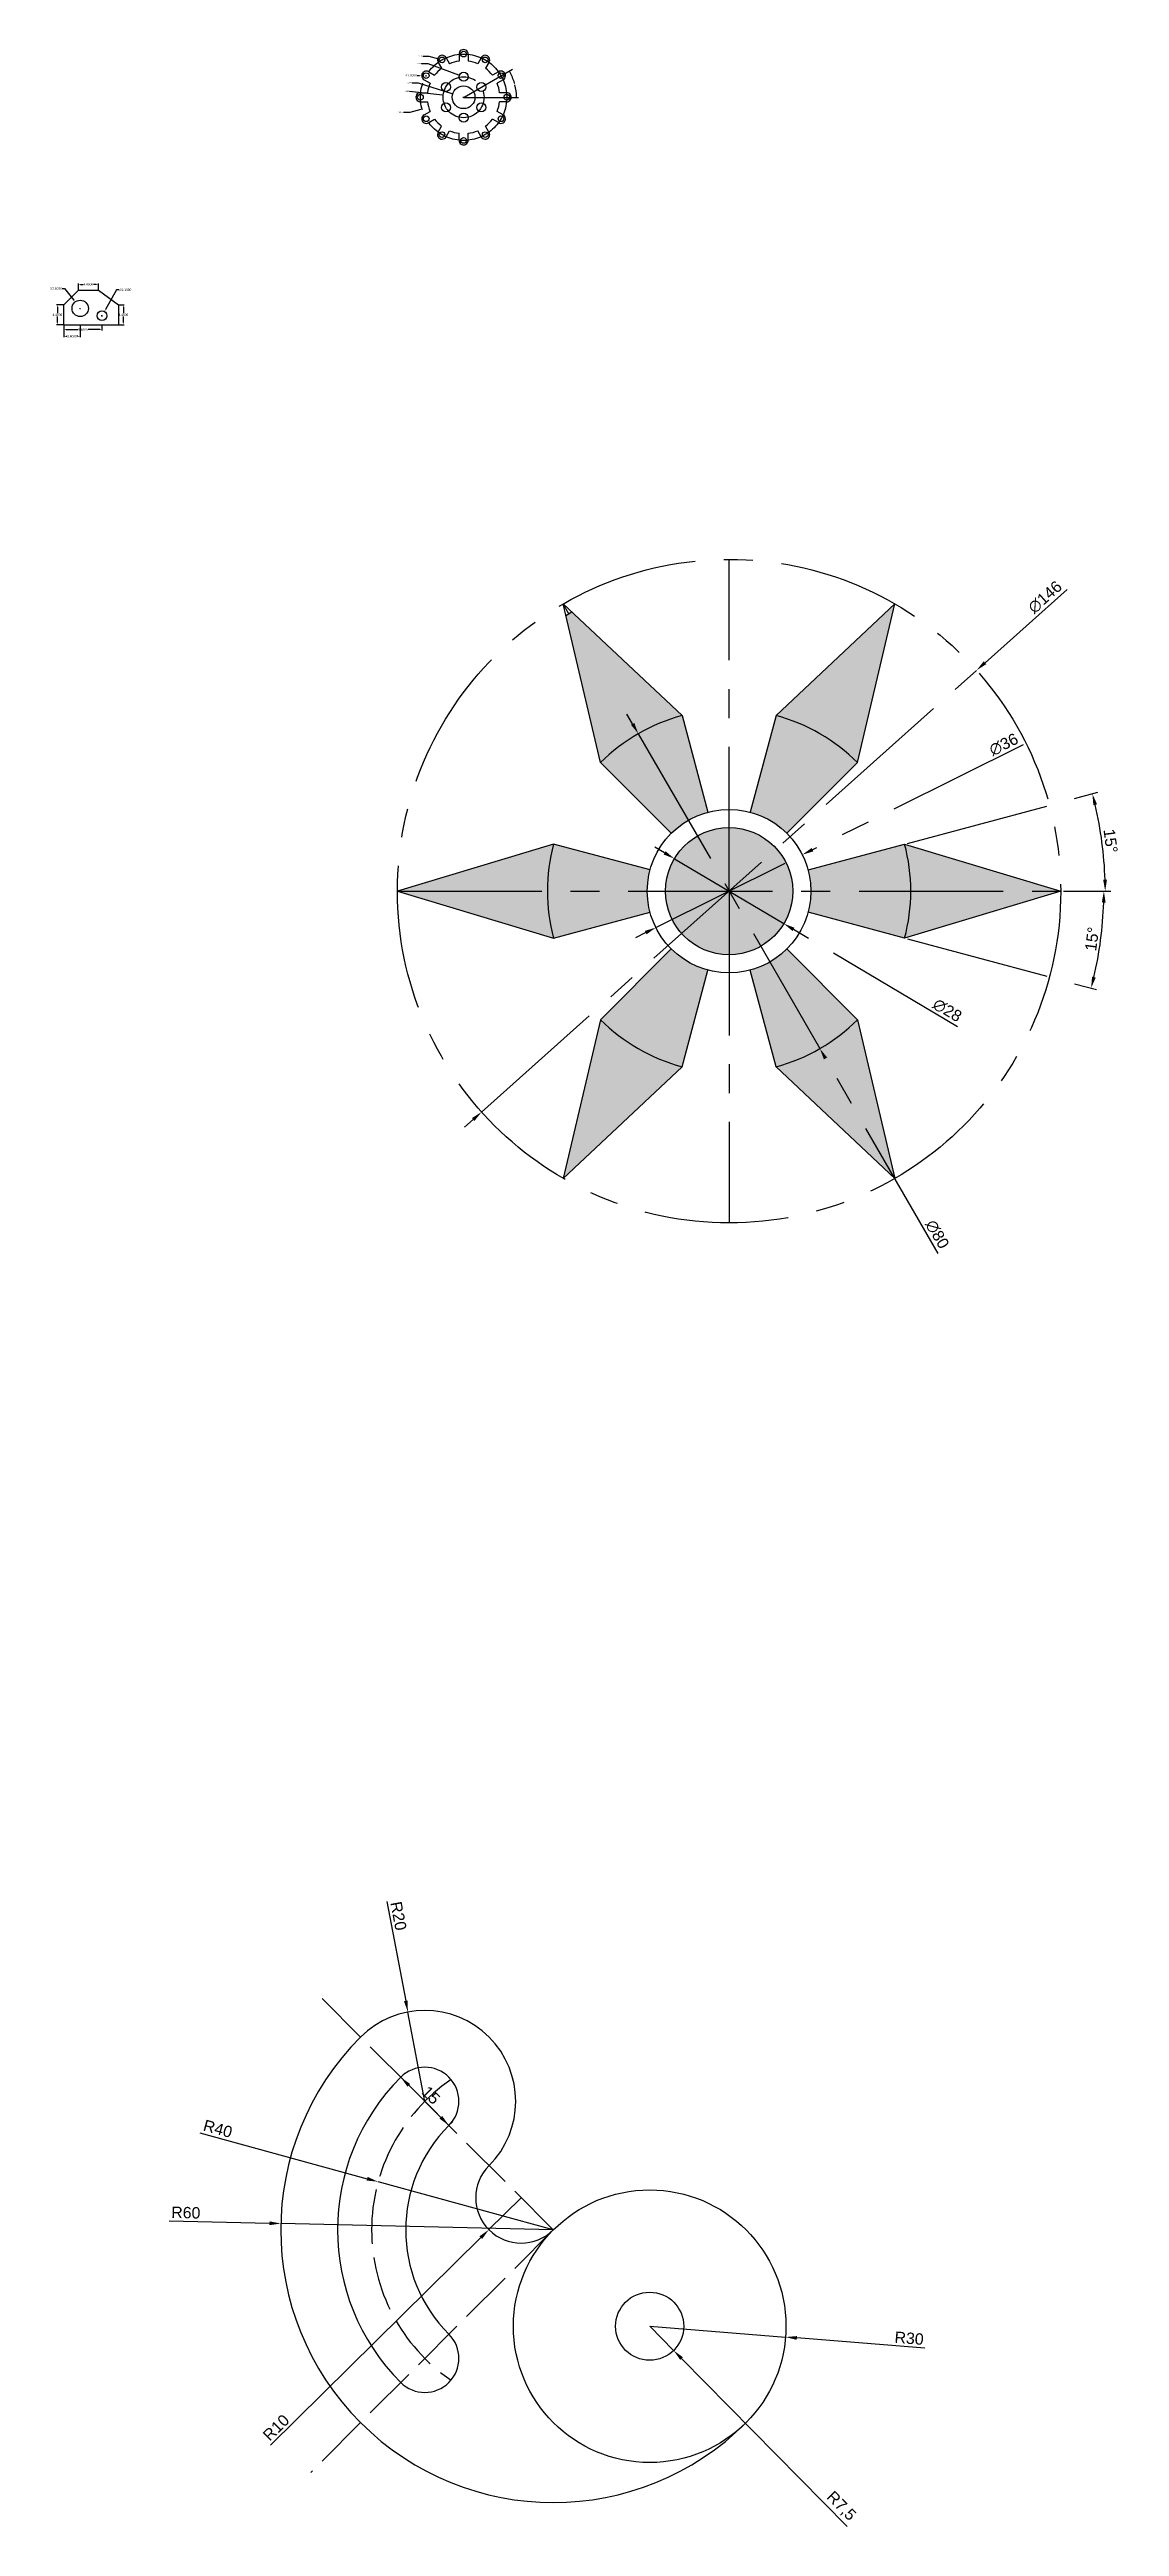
# Model space of a CAD drawing. Header units: millimetres. Extents: x 75 to 1605, y 28 to 751.
# Drawn here: x 765 to 1001, y 54 to 600 of the extents above; entities that cross this region are included whole.
import ezdxf

# ---------------------------------------------------------------- set-up
doc = ezdxf.new("R2010")
doc.units = ezdxf.units.MM
for name, pattern in [('ACAD_ISO02W100', [15, 12, -3]), ('ACAD_ISO08W100', [36, 24, -3, 6, -3]), ('CENTER', [50.8, 31.75, -6.35, 6.35, -6.35])]:
    doc.linetypes.add(name, pattern=pattern)
doc.layers.get('0').update_dxf_attribs({"true_color": 0xc2ced6})
doc.styles.get("Standard").update_dxf_attribs({"font": 'arial.ttf'})
doc.dimstyles.new('ISO-25', dxfattribs={"dimtxt": 2.5, "dimasz": 2.5, "dimexe": 1.25, "dimexo": 0.625, "dimtad": 1, "dimtxsty": 'Standard', "dimcen": 2.5, "dimadec": 0, "dimazin": 0, "dimtfac": 1, "dimtmove": 0, "dimatfit": 3, "dimfxl": 1, "dimarcsym": 0})
doc.dimstyles.get("Standard").update_dxf_attribs({"dimtxt": 0.18, "dimasz": 0.18, "dimexe": 0.18, "dimexo": 0.0625, "dimgap": 0.09, "dimtad": 0, "dimtih": 1, "dimtoh": 1, "dimdec": 4, "dimzin": 0, "dimdsep": 46, "dimtxsty": 'Standard', "dimcen": 0.09, "dimadec": 0, "dimazin": 0, "dimtfac": 1, "dimtdec": 4, "dimtofl": 0, "dimtmove": 0, "dimatfit": 3, "dimfxl": 1, "dimtolj": 1, "dimtzin": 0, "dimarcsym": 0})

# ---------------------------------------------------------------- blocks, each defined once
blk = doc.blocks.new('*D126')
at = {"color": 0, "lineweight": -2, "transparency": 16777216}
for p, q in [((842.93, 153.71), (843.38, 154.15)), ((851.33, 144.43), (844.26, 151.5)), ((853.54, 143.1), (853.98, 143.54))]:
    blk.add_line(p, q, dxfattribs=at)
at = {"color": 0, "transparency": 16777216}
for points in [[(844.55, 151.79), (843.96, 151.2), (842.49, 153.26)], [(851.62, 144.72), (851.04, 144.13), (853.1, 142.66)]]:
    blk.add_solid(points, dxfattribs=at)
at = {"layer": 'Defpoints', "color": 0, "transparency": 16777216}
for p in [(842.49, 153.26), (842.49, 153.26), (853.1, 142.66)]:
    blk.add_point(p, dxfattribs=at)
at = {"color": 0, "transparency": 16777216, "insert": (849.14, 149.31), "char_height": 2.5, "attachment_point": 5, "rotation": 315}
blk.add_mtext('15', dxfattribs=at)
blk = doc.blocks.new('*D127')
at = {"color": 0, "lineweight": -2, "transparency": 16777216}
for p, q in [((798.25, 141.04), (835.1, 130.93)), ((876.08, 119.68), (837.51, 130.27))]:
    blk.add_line(p, q, dxfattribs=at)
at = {"color": 0, "transparency": 16777216}
blk.add_solid([(835.21, 131.33), (834.98, 130.53), (837.51, 130.27)], dxfattribs=at)
at = {"layer": 'Defpoints', "color": 0, "transparency": 16777216}
for p in [(837.51, 130.27), (876.08, 119.68)]:
    blk.add_point(p, dxfattribs=at)
at = {"color": 0, "transparency": 16777216, "insert": (802.23, 141.92), "char_height": 2.5, "attachment_point": 5, "rotation": 344.6503}
blk.add_mtext('R40', dxfattribs=at)
blk = doc.blocks.new('*D128')
at = {"color": 0, "lineweight": -2, "transparency": 16777216}
for p, q in [((791.54, 121.64), (813.6, 121.13)), ((876.08, 119.68), (816.1, 121.07))]:
    blk.add_line(p, q, dxfattribs=at)
at = {"color": 0, "transparency": 16777216}
blk.add_solid([(813.61, 121.55), (813.59, 120.71), (816.1, 121.07)], dxfattribs=at)
at = {"layer": 'Defpoints', "color": 0, "transparency": 16777216}
for p in [(816.1, 121.07), (876.08, 119.68)]:
    blk.add_point(p, dxfattribs=at)
at = {"color": 0, "transparency": 16777216, "insert": (795.19, 123.46), "char_height": 2.5, "attachment_point": 5, "rotation": 358.6682}
blk.add_mtext('R60', dxfattribs=at)
blk = doc.blocks.new('*D129')
at = {"color": 0, "lineweight": -2, "transparency": 16777216}
for p, q in [((839.45, 191.95), (843.6, 170.07)), ((847.79, 147.96), (844.07, 167.61))]:
    blk.add_line(p, q, dxfattribs=at)
at = {"color": 0, "transparency": 16777216}
blk.add_solid([(844.01, 170.15), (843.19, 169.99), (844.07, 167.61)], dxfattribs=at)
at = {"layer": 'Defpoints', "color": 0, "transparency": 16777216}
for p in [(844.07, 167.61), (847.79, 147.96)]:
    blk.add_point(p, dxfattribs=at)
at = {"color": 0, "transparency": 16777216, "insert": (841.99, 188.76), "char_height": 2.5, "attachment_point": 5, "rotation": 280.7408}
blk.add_mtext('R20', dxfattribs=at)
blk = doc.blocks.new('*D130')
at = {"color": 0, "lineweight": -2, "transparency": 16777216}
for p, q in [((897.29, 98.46), (902.56, 93.13)), ((940.77, 54.4), (904.32, 91.35))]:
    blk.add_line(p, q, dxfattribs=at)
at = {"color": 0, "transparency": 16777216}
blk.add_solid([(904.61, 91.64), (904.02, 91.05), (902.56, 93.13)], dxfattribs=at)
at = {"layer": 'Defpoints', "color": 0, "transparency": 16777216}
for p in [(897.29, 98.46), (902.56, 93.13)]:
    blk.add_point(p, dxfattribs=at)
at = {"color": 0, "transparency": 16777216, "insert": (939.39, 58.81), "char_height": 2.5, "attachment_point": 5, "rotation": 314.6141}
blk.add_mtext('R7,5', dxfattribs=at)
blk = doc.blocks.new('*D131')
at = {"color": 0, "lineweight": -2, "transparency": 16777216}
for p, q in [((897.29, 98.46), (927.2, 96.08)), ((957.85, 93.64), (929.69, 95.88))]:
    blk.add_line(p, q, dxfattribs=at)
at = {"color": 0, "transparency": 16777216}
blk.add_solid([(929.72, 96.3), (929.66, 95.47), (927.2, 96.08)], dxfattribs=at)
at = {"layer": 'Defpoints', "color": 0, "transparency": 16777216}
for p in [(897.29, 98.46), (927.2, 96.08)]:
    blk.add_point(p, dxfattribs=at)
at = {"color": 0, "transparency": 16777216, "insert": (954.4, 95.82), "char_height": 2.5, "attachment_point": 5, "rotation": 355.4464}
blk.add_mtext('R30', dxfattribs=at)
blk = doc.blocks.new('*D132')
at = {"color": 0, "lineweight": -2, "transparency": 16777216}
for p, q in [((869.01, 126.75), (861.89, 119.72)), ((813.84, 72.27), (860.11, 117.97))]:
    blk.add_line(p, q, dxfattribs=at)
at = {"color": 0, "transparency": 16777216}
blk.add_solid([(859.82, 118.26), (860.41, 117.67), (861.89, 119.72)], dxfattribs=at)
at = {"layer": 'Defpoints', "color": 0, "transparency": 16777216}
for p in [(869.01, 126.75), (861.89, 119.72)]:
    blk.add_point(p, dxfattribs=at)
at = {"color": 0, "transparency": 16777216, "insert": (815.07, 76.15), "char_height": 2.5, "attachment_point": 5, "rotation": 44.6398}
blk.add_mtext('R10', dxfattribs=at)
blk = doc.blocks.new('*D139')
at = {"color": 0, "linetype": 'CENTER', "lineweight": -2, "transparency": 16777216}
for p, q in [((954.01, 424.81), (995.95, 436.05)), ((988.39, 414.29), (998.81, 414.29))]:
    blk.add_line(p, q, dxfattribs=at)
blk.add_arc((914.76, 414.29), 82.8, 1.73, 13.27, dxfattribs=at)
at = {"color": 0, "linetype": 'CENTER', "transparency": 16777216}
for points in [[(994.95, 433.2), (995.76, 433.4), (994.74, 435.72)], [(997.94, 416.8), (997.11, 416.79), (997.56, 414.29)]]:
    blk.add_solid(points, dxfattribs=at)
at = {"layer": 'Defpoints', "color": 0, "linetype": 'CENTER', "transparency": 16777216}
for p in [(953.4, 424.65), (997.25, 421.51), (841.76, 414.29), (932.15, 418.95), (987.76, 414.29)]:
    blk.add_point(p, dxfattribs=at)
at = {"color": 0, "linetype": 'CENTER', "transparency": 16777216, "insert": (998.74, 425.35), "char_height": 2.5, "attachment_point": 5, "rotation": 277.5}
blk.add_mtext('15°', dxfattribs=at)
blk = doc.blocks.new('*D140')
at = {"color": 0, "linetype": 'CENTER', "lineweight": -2, "transparency": 16777216}
for p, q in [((988.39, 414.29), (998.52, 414.29)), ((954.01, 403.78), (995.66, 392.62))]:
    blk.add_line(p, q, dxfattribs=at)
blk.add_arc((914.76, 414.29), 82.5, 346.7363, 358.2637, dxfattribs=at)
at = {"color": 0, "linetype": 'CENTER', "transparency": 16777216}
for points in [[(996.81, 411.8), (997.64, 411.79), (997.27, 414.29)], [(995.47, 395.26), (994.66, 395.47), (994.45, 392.94)]]:
    blk.add_solid(points, dxfattribs=at)
at = {"layer": 'Defpoints', "color": 0, "linetype": 'CENTER', "transparency": 16777216}
for p in [(841.76, 414.29), (987.76, 414.29), (932.15, 409.63), (953.4, 403.94), (996.01, 399.97)]:
    blk.add_point(p, dxfattribs=at)
at = {"color": 0, "linetype": 'CENTER', "transparency": 16777216, "insert": (994.67, 403.77), "char_height": 2.5, "attachment_point": 5, "rotation": 82.5}
blk.add_mtext('15°', dxfattribs=at)
blk = doc.blocks.new('*D141')
at = {"color": 0, "linetype": 'CENTER', "lineweight": -2, "transparency": 16777216}
for p, q in [((989.17, 480.69), (971.1, 464.56)), ((860.29, 365.69), (969.23, 462.89)), ((858.43, 364.03), (856.56, 362.36))]:
    blk.add_line(p, q, dxfattribs=at)
at = {"color": 0, "linetype": 'CENTER', "transparency": 16777216}
for points in [[(970.82, 464.87), (971.38, 464.25), (969.23, 462.89)], [(858.15, 364.34), (858.71, 363.72), (860.29, 365.69)]]:
    blk.add_solid(points, dxfattribs=at)
at = {"layer": 'Defpoints', "color": 0, "linetype": 'CENTER', "transparency": 16777216}
for p in [(969.23, 462.89), (860.29, 365.69)]:
    blk.add_point(p, dxfattribs=at)
at = {"color": 0, "linetype": 'CENTER', "transparency": 16777216, "insert": (984.32, 479), "char_height": 2.5, "attachment_point": 5, "rotation": 41.7411}
blk.add_mtext('∅146', dxfattribs=at)
blk = doc.blocks.new('*D142')
at = {"color": 0, "linetype": 'CENTER', "lineweight": -2, "transparency": 16777216}
for p, q in [((979.48, 446.48), (933.12, 423.42)), ((898.65, 406.28), (930.88, 422.31)), ((896.41, 405.16), (894.17, 404.05))]:
    blk.add_line(p, q, dxfattribs=at)
at = {"color": 0, "linetype": 'CENTER', "transparency": 16777216}
for points in [[(932.93, 423.79), (933.31, 423.05), (930.88, 422.31)], [(896.22, 405.54), (896.59, 404.79), (898.65, 406.28)]]:
    blk.add_solid(points, dxfattribs=at)
at = {"layer": 'Defpoints', "color": 0, "linetype": 'CENTER', "transparency": 16777216}
for p in [(930.88, 422.31), (898.65, 406.28)]:
    blk.add_point(p, dxfattribs=at)
at = {"color": 0, "linetype": 'CENTER', "transparency": 16777216, "insert": (975.22, 446.56), "char_height": 2.5, "attachment_point": 5, "rotation": 26.4418}
blk.add_mtext('∅36', dxfattribs=at)
blk = doc.blocks.new('*D143')
at = {"color": 0, "linetype": 'CENTER', "lineweight": -2, "transparency": 16777216}
for p, q in [((900.58, 422.72), (898.43, 423.99)), ((902.73, 421.44), (926.8, 407.15)), ((965.04, 384.45), (928.95, 405.87))]:
    blk.add_line(p, q, dxfattribs=at)
at = {"color": 0, "linetype": 'CENTER', "transparency": 16777216}
for points in [[(900.79, 423.07), (900.36, 422.36), (902.73, 421.44)], [(929.17, 406.23), (928.74, 405.51), (926.8, 407.15)]]:
    blk.add_solid(points, dxfattribs=at)
at = {"layer": 'Defpoints', "color": 0, "linetype": 'CENTER', "transparency": 16777216}
for p in [(902.73, 421.44), (926.8, 407.15)]:
    blk.add_point(p, dxfattribs=at)
at = {"color": 0, "linetype": 'CENTER', "transparency": 16777216, "insert": (962.8, 388.07), "char_height": 2.5, "attachment_point": 5, "rotation": 329.3065}
blk.add_mtext('∅28', dxfattribs=at)
blk = doc.blocks.new('*D144')
at = {"color": 0, "linetype": 'CENTER', "lineweight": -2, "transparency": 16777216}
for p, q in [((893.54, 451.11), (892.29, 453.28)), ((894.78, 448.95), (934.75, 379.64)), ((960.76, 334.52), (935.99, 377.48))]:
    blk.add_line(p, q, dxfattribs=at)
at = {"color": 0, "linetype": 'CENTER', "transparency": 16777216}
for points in [[(893.9, 451.32), (893.17, 450.9), (894.78, 448.95)], [(936.36, 377.68), (935.63, 377.27), (934.75, 379.64)]]:
    blk.add_solid(points, dxfattribs=at)
at = {"layer": 'Defpoints', "color": 0, "linetype": 'CENTER', "transparency": 16777216}
for p in [(894.78, 448.95), (934.75, 379.64)]:
    blk.add_point(p, dxfattribs=at)
at = {"color": 0, "linetype": 'CENTER', "transparency": 16777216, "insert": (960.59, 338.77), "char_height": 2.5, "attachment_point": 5, "rotation": 299.9682}
blk.add_mtext('∅80', dxfattribs=at)
blk = doc.blocks.new('*U193')
blk.add_circle((0, 0), 0.625)
blk = doc.blocks.new('*U194')
at = {"color": 0, "linetype": 'ByBlock', "lineweight": -2, "transparency": 16777216}
for p, rotation in [((2921.02, 1558.18), 329.9999999999999), ((2925.77, 1559.46), 299.9999999999999), ((2930.52, 1558.18), 270), ((2934, 1554.71), 239.9999999999999), ((2916.27, 1549.96), 29.99999999999999), ((2935.27, 1549.96), 210), ((2917.54, 1545.21), 60.00000000000002), ((2934, 1545.21), 180), ((2921.02, 1541.73), 90.00000000000001), ((2925.77, 1540.46), 120), ((2930.52, 1541.73), 150)]:
    blk.add_blockref('*U193', p, dxfattribs=dict(at, rotation=rotation))
blk.add_blockref('*U193', (2917.54, 1554.71), dxfattribs=at)
blk = doc.blocks.new('*U195')
blk.add_circle((0, 0), 1)
blk = doc.blocks.new('*U196')
at = {"color": 0, "linetype": 'ByBlock', "lineweight": -2, "transparency": 16777216}
for p, rotation in [((2925.77, 1554.46), 299.9999999999998), ((2929.67, 1552.21), 239.9999999999999), ((2921.87, 1547.71), 59.99999999999999), ((2929.67, 1547.71), 180), ((2925.77, 1545.46), 120)]:
    blk.add_blockref('*U195', p, dxfattribs=dict(at, rotation=rotation))
blk.add_blockref('*U195', (2921.87, 1552.21), dxfattribs=at)
blk = doc.blocks.new('*D197')
at = {"color": 0, "lineweight": -2, "transparency": 16777216}
for p, q in [((846.1, 593.83), (846.6, 593.81)), ((848.01, 593.76), (848.19, 593.76)), ((848.1, 593.67), (848.1, 593.85))]:
    blk.add_line(p, q, dxfattribs=at)
at = {"color": 0, "transparency": 16777216}
blk.add_solid([(846.6, 593.89), (846.6, 593.73), (847.1, 593.79)], dxfattribs=at)
at = {"layer": 'Defpoints', "color": 0, "transparency": 16777216}
for p in [(847.1, 593.79), (848.1, 593.76)]:
    blk.add_point(p, dxfattribs=at)
at = {"color": 0, "transparency": 16777216, "insert": (844.73, 593.83), "char_height": 0.5, "attachment_point": 5}
blk.add_mtext('\\A1;R1.0000', dxfattribs=at)
blk = doc.blocks.new('*D198')
at = {"color": 0, "lineweight": -2, "transparency": 16777216}
for p, q in [((847.33, 598.09), (848.67, 598.09)), ((848.67, 598.09), (850.8, 597.47)), ((851.49, 597.24), (851.67, 597.24)), ((851.58, 597.15), (851.58, 597.33))]:
    blk.add_line(p, q, dxfattribs=at)
at = {"color": 0, "transparency": 16777216}
blk.add_solid([(850.81, 597.5), (850.8, 597.44), (850.98, 597.42)], dxfattribs=at)
at = {"layer": 'Defpoints', "color": 0, "transparency": 16777216}
for p in [(850.98, 597.42), (852.18, 597.06)]:
    blk.add_point(p, dxfattribs=at)
at = {"color": 0, "transparency": 16777216, "insert": (846.77, 598.09), "char_height": 0.18, "attachment_point": 5}
blk.add_mtext('\\A1;∅1.2500', dxfattribs=at)
blk = doc.blocks.new('*D199')
at = {"color": 0, "lineweight": -2, "transparency": 16777216}
for p, q in [((847.09, 596.41), (848.43, 596.41)), ((848.43, 596.41), (855.22, 593.92)), ((856.24, 593.51), (856.42, 593.51)), ((856.33, 593.42), (856.33, 593.6))]:
    blk.add_line(p, q, dxfattribs=at)
at = {"color": 0, "transparency": 16777216}
blk.add_solid([(855.23, 593.95), (855.21, 593.89), (855.39, 593.86)], dxfattribs=at)
at = {"layer": 'Defpoints', "color": 0, "transparency": 16777216}
for p in [(855.39, 593.86), (857.27, 593.17)]:
    blk.add_point(p, dxfattribs=at)
at = {"color": 0, "transparency": 16777216, "insert": (846.53, 596.41), "char_height": 0.18, "attachment_point": 5}
blk.add_mtext('\\A1;∅2.0000', dxfattribs=at)
blk = doc.blocks.new('*D200')
at = {"color": 0, "lineweight": -2, "transparency": 16777216}
for p, q in [((845.03, 592.19), (846.36, 592.19)), ((846.36, 592.19), (853.77, 589.83)), ((856.24, 589.01), (856.42, 589.01)), ((856.33, 588.92), (856.33, 589.1))]:
    blk.add_line(p, q, dxfattribs=at)
at = {"color": 0, "transparency": 16777216}
blk.add_solid([(853.78, 589.86), (853.76, 589.8), (853.95, 589.77)], dxfattribs=at)
at = {"layer": 'Defpoints', "color": 0, "transparency": 16777216}
for p in [(853.95, 589.77), (858.71, 588.25)]:
    blk.add_point(p, dxfattribs=at)
at = {"color": 0, "transparency": 16777216, "insert": (844.47, 592.19), "char_height": 0.18, "attachment_point": 5}
blk.add_mtext('\\A1;∅5.0000', dxfattribs=at)
blk = doc.blocks.new('*D201')
at = {"color": 0, "lineweight": -2, "transparency": 16777216}
for p, q in [((844.44, 590.34), (851.68, 589.53)), ((856.24, 589.01), (856.42, 589.01)), ((856.33, 588.92), (856.33, 589.1))]:
    blk.add_line(p, q, dxfattribs=at)
at = {"color": 0, "transparency": 16777216}
blk.add_solid([(851.68, 589.56), (851.67, 589.5), (851.86, 589.51)], dxfattribs=at)
at = {"layer": 'Defpoints', "color": 0, "transparency": 16777216}
for p in [(851.86, 589.51), (860.8, 588.51)]:
    blk.add_point(p, dxfattribs=at)
at = {"color": 0, "transparency": 16777216, "insert": (843.88, 590.34), "char_height": 0.18, "attachment_point": 5}
blk.add_mtext('\\A1;∅9.0000', dxfattribs=at)
blk = doc.blocks.new('*D202')
at = {"color": 0, "lineweight": -2, "transparency": 16777216}
for p, q in [((856.24, 589.01), (856.42, 589.01)), ((856.33, 588.92), (856.33, 589.1)), ((843.1, 585.73), (844.56, 585.73)), ((844.56, 585.73), (847, 586.41))]:
    blk.add_line(p, q, dxfattribs=at)
at = {"color": 0, "transparency": 16777216}
blk.add_solid([(846.99, 586.44), (847.01, 586.39), (847.18, 586.46)], dxfattribs=at)
at = {"layer": 'Defpoints', "color": 0, "transparency": 16777216}
for p in [(865.48, 591.56), (847.18, 586.46)]:
    blk.add_point(p, dxfattribs=at)
at = {"color": 0, "transparency": 16777216, "insert": (842.47, 585.73), "char_height": 0.18, "attachment_point": 5}
blk.add_mtext('\\A1;∅19.0000', dxfattribs=at)
blk = doc.blocks.new('*D203')
at = {"color": 0, "lineweight": -2, "transparency": 16777216}
for start, end in [(15.924, 29.119), (0.881, 14.08)]:
    blk.add_arc((856.26, 588.92), 11.71, start, end, dxfattribs=at)
at = {"color": 0, "transparency": 16777216}
for points in [[(866.46, 594.6), (866.51, 594.63), (866.4, 594.78)], [(868, 589.1), (867.94, 589.1), (867.97, 588.92)]]:
    blk.add_solid(points, dxfattribs=at)
at = {"layer": 'Defpoints', "color": 0, "transparency": 16777216}
for p in [(867.09, 595.18), (856.33, 588.92), (856.42, 589.01), (867.79, 590.96), (868.43, 588.92)]:
    blk.add_point(p, dxfattribs=at)
at = {"color": 0, "transparency": 16777216, "insert": (867.57, 591.95), "char_height": 0.18, "attachment_point": 5}
blk.add_mtext('\\A1;30°', dxfattribs=at)
blk = doc.blocks.new('*D229')
at = {"color": 0, "lineweight": -2, "transparency": 16777216}
for p, q in [((768.27, 543.34), (766.73, 543.34)), ((766.91, 542.84), (766.91, 541.48)), ((766.91, 539.44), (766.91, 540.79)), ((768.27, 538.94), (766.73, 538.94))]:
    blk.add_line(p, q, dxfattribs=at)
at = {"color": 0, "transparency": 16777216}
for points in [[(766.83, 542.84), (767, 542.84), (766.91, 543.34)], [(766.83, 539.44), (767, 539.44), (766.91, 538.94)]]:
    blk.add_solid(points, dxfattribs=at)
at = {"layer": 'Defpoints', "color": 0, "transparency": 16777216}
for p in [(768.33, 543.34), (766.91, 538.94), (768.33, 538.94)]:
    blk.add_point(p, dxfattribs=at)
at = {"color": 0, "transparency": 16777216, "insert": (766.91, 541.14), "char_height": 0.5, "attachment_point": 5}
blk.add_mtext('\\A1;4.4000', dxfattribs=at)
blk = doc.blocks.new('*D230')
at = {"color": 0, "lineweight": -2, "transparency": 16777216}
for p, q in [((771.53, 546.6), (771.53, 548.01)), ((772.03, 547.83), (772.6, 547.83)), ((775.43, 547.83), (774.87, 547.83)), ((775.93, 546.6), (775.93, 548.01))]:
    blk.add_line(p, q, dxfattribs=at)
at = {"color": 0, "transparency": 16777216}
for points in [[(772.03, 547.91), (772.03, 547.74), (771.53, 547.83)], [(775.43, 547.91), (775.43, 547.74), (775.93, 547.83)]]:
    blk.add_solid(points, dxfattribs=at)
at = {"layer": 'Defpoints', "color": 0, "transparency": 16777216}
for p in [(771.53, 546.54), (775.93, 547.83), (775.93, 546.54)]:
    blk.add_point(p, dxfattribs=at)
at = {"color": 0, "transparency": 16777216, "insert": (773.73, 547.83), "char_height": 0.5, "attachment_point": 5}
blk.add_mtext('\\A1;4.4000', dxfattribs=at)
blk = doc.blocks.new('*D231')
at = {"color": 0, "lineweight": -2, "transparency": 16777216}
for p, q in [((768.33, 538.87), (768.33, 536.23)), ((768.83, 536.41), (769.01, 536.41)), ((771.43, 536.41), (771.26, 536.41)), ((771.93, 538.87), (771.93, 536.23))]:
    blk.add_line(p, q, dxfattribs=at)
at = {"color": 0, "transparency": 16777216}
for points in [[(768.83, 536.49), (768.83, 536.33), (768.33, 536.41)], [(771.43, 536.49), (771.43, 536.33), (771.93, 536.41)]]:
    blk.add_solid(points, dxfattribs=at)
at = {"layer": 'Defpoints', "color": 0, "transparency": 16777216}
for p in [(768.33, 538.94), (771.93, 538.94), (771.93, 536.41)]:
    blk.add_point(p, dxfattribs=at)
at = {"color": 0, "transparency": 16777216, "insert": (770.13, 536.41), "char_height": 0.5, "attachment_point": 5}
blk.add_mtext('\\A1;3.6000', dxfattribs=at)
blk = doc.blocks.new('*D232')
at = {"color": 0, "lineweight": -2, "transparency": 16777216}
for p, q in [((768.33, 538.87), (768.33, 537.69)), ((768.83, 537.87), (771.41, 537.87)), ((776.23, 537.87), (773.66, 537.87)), ((776.73, 538.87), (776.73, 537.69))]:
    blk.add_line(p, q, dxfattribs=at)
at = {"color": 0, "transparency": 16777216}
for points in [[(768.83, 537.95), (768.83, 537.78), (768.33, 537.87)], [(776.23, 537.95), (776.23, 537.78), (776.73, 537.87)]]:
    blk.add_solid(points, dxfattribs=at)
at = {"layer": 'Defpoints', "color": 0, "transparency": 16777216}
for p in [(768.33, 538.94), (776.73, 538.94), (776.73, 537.87)]:
    blk.add_point(p, dxfattribs=at)
at = {"color": 0, "transparency": 16777216, "insert": (772.53, 537.87), "char_height": 0.5, "attachment_point": 5}
blk.add_mtext('\\A1;8.4000', dxfattribs=at)
blk = doc.blocks.new('*D233')
at = {"color": 0, "lineweight": -2, "transparency": 16777216}
for p, q in [((780.39, 543.34), (781.62, 543.34)), ((781.44, 542.84), (781.44, 541.48)), ((781.44, 539.44), (781.44, 540.79)), ((780.39, 538.94), (781.62, 538.94))]:
    blk.add_line(p, q, dxfattribs=at)
at = {"color": 0, "transparency": 16777216}
for points in [[(781.36, 542.84), (781.52, 542.84), (781.44, 543.34)], [(781.36, 539.44), (781.52, 539.44), (781.44, 538.94)]]:
    blk.add_solid(points, dxfattribs=at)
at = {"layer": 'Defpoints', "color": 0, "transparency": 16777216}
for p in [(780.33, 543.34), (780.33, 538.94), (781.44, 538.94)]:
    blk.add_point(p, dxfattribs=at)
at = {"color": 0, "transparency": 16777216, "insert": (781.44, 541.14), "char_height": 0.5, "attachment_point": 5}
blk.add_mtext('\\A1;4.4000', dxfattribs=at)
blk = doc.blocks.new('*D234')
at = {"color": 0, "lineweight": -2, "transparency": 16777216}
for p, q in [((767.96, 546.91), (768.46, 546.91)), ((768.46, 546.91), (770.5, 544.34)), ((771.84, 542.54), (772.02, 542.54)), ((771.93, 542.45), (771.93, 542.63))]:
    blk.add_line(p, q, dxfattribs=at)
at = {"color": 0, "transparency": 16777216}
blk.add_solid([(770.57, 544.39), (770.44, 544.29), (770.81, 543.95)], dxfattribs=at)
at = {"layer": 'Defpoints', "color": 0, "transparency": 16777216}
for p in [(770.81, 543.95), (773.05, 541.13)]:
    blk.add_point(p, dxfattribs=at)
at = {"color": 0, "transparency": 16777216, "insert": (766.57, 546.91), "char_height": 0.5, "attachment_point": 5}
blk.add_mtext('\\A1;∅3.6000', dxfattribs=at)
blk = doc.blocks.new('*D235')
at = {"color": 0, "lineweight": -2, "transparency": 16777216}
for p, q in [((779.95, 546.63), (777.5, 542.28)), ((780.45, 546.63), (779.95, 546.63)), ((776.64, 540.94), (776.82, 540.94)), ((776.73, 540.85), (776.73, 541.03))]:
    blk.add_line(p, q, dxfattribs=at)
at = {"color": 0, "transparency": 16777216}
blk.add_solid([(777.42, 542.33), (777.57, 542.24), (777.25, 541.85)], dxfattribs=at)
at = {"layer": 'Defpoints', "color": 0, "transparency": 16777216}
for p in [(776.22, 540.02), (777.25, 541.85)]:
    blk.add_point(p, dxfattribs=at)
at = {"color": 0, "transparency": 16777216, "insert": (781.85, 546.63), "char_height": 0.5, "attachment_point": 5}
blk.add_mtext('\\A1;∅2.1000', dxfattribs=at)

msp = doc.modelspace()

# ---------------------------------------------------------------- hatches: boundary and pattern name
at = {"linetype": 'CENTER'}
h = msp.add_hatch(color=256, dxfattribs=at)
h.set_gradient(color1=(241, 235, 31), color2=(0, 255, 0), tint=1, name='HEMISPHERICAL')
h.paths.add_polyline_path([(904.41186, 375.6561, -0.131652498), (886.48035, 386.00886), (878.26462, 351.07328)])
h.paths.add_polyline_path([(876.12759, 424.64589), (841.76462, 414.29313), (874.76462, 414.29313, -0.065543463)])
h.paths.add_polyline_path([(874.76462, 414.29313), (841.76462, 414.29313), (876.12759, 403.94037, -0.065543463)])
h.paths.add_polyline_path([(880.15733, 475.73352), (878.85933, 474.98412), (886.48035, 442.5774, -0.131652498), (904.41186, 452.93017)])
h.paths.add_polyline_path([(951.26462, 477.51299), (925.11738, 452.93017, -0.131652498), (943.04889, 442.5774)])
h.paths.add_polyline_path([(953.40166, 424.64589, -0.065543463), (954.76462, 414.29313), (987.76462, 414.29313)])
h.paths.add_polyline_path([(987.76462, 414.29313), (954.76462, 414.29313, -0.065543463), (953.40166, 403.94037)])
h.paths.add_polyline_path([(943.04889, 386.00886, -0.131652498), (925.11738, 375.6561), (951.26462, 351.07328)])
h = msp.add_hatch(color=256, dxfattribs=at)
h.set_gradient(color1=(255, 0, 255), color2=(254, 204, 102), tint=1, name='INVCURVED')
h.paths.add_polyline_path([(897.37796, 418.95188), (876.12759, 424.64589, 0.065543463), (874.76462, 414.29313), (896.76462, 414.29313, -0.065543463)])
h.paths.add_polyline_path([(896.76462, 414.29313), (874.76462, 414.29313, 0.065543463), (876.12759, 403.94037), (897.37796, 409.63439, -0.065543463)])
h.paths.add_polyline_path([(953.40166, 424.64589), (932.15129, 418.95188, -0.065543463), (932.76462, 414.29313), (954.76462, 414.29313, 0.065543463)])
h.paths.add_polyline_path([(954.76462, 414.29313), (932.76462, 414.29313, -0.065543463), (932.15129, 409.63439), (953.40166, 403.94037, 0.065543463)])
h.paths.add_polyline_path([(925.11738, 452.93017), (919.42337, 431.6798, -0.131652498), (927.49255, 427.02105), (943.04889, 442.5774, 0.131652498)])
h.paths.add_polyline_path([(904.41186, 452.93017, 0.131652498), (886.48035, 442.5774), (902.0367, 427.02105, -0.131652498), (910.10588, 431.6798)])
h.paths.add_polyline_path([(910.10588, 396.90647, -0.131652498), (902.0367, 401.56521), (886.48035, 386.00886, 0.131652498), (904.41186, 375.6561)])
h.paths.add_polyline_path([(927.49255, 401.56521, -0.131652498), (919.42337, 396.90647), (925.11738, 375.6561, 0.131652498), (943.04889, 386.00886)])
h = msp.add_hatch(color=256, dxfattribs=at)
h.set_gradient(color1=(248, 215, 49), color2=(247, 242, 129), tint=1, name='INVCURVED')
h.paths.add_polyline_path([(914.76462, 428.29313, 0.414213562), (900.76462, 414.29313), (914.76462, 414.29313)])
h.paths.add_polyline_path([(914.76462, 428.29313), (914.76462, 414.29313), (928.76462, 414.29313, 0.414213562)])
h.paths.add_polyline_path([(928.76462, 414.29313), (914.76462, 414.29313), (914.76462, 400.29313, 0.414213562)])
h.paths.add_polyline_path([(914.76462, 414.29313), (900.76462, 414.29313, 0.414213562), (914.76462, 400.29313)])

# ---------------------------------------------------------------- linework, layer by layer
for p, q in [((848.64477, 594.60074), (849.95242, 593.84577)), ((850.73862, 596.69458), (851.49359, 595.38694)), ((852.46827, 597.6932), (853.22324, 596.38555)), ((855.32851, 598.4596), (855.32851, 596.94966)), ((857.32574, 598.4596), (857.32574, 596.94966)), ((860.18599, 597.6932), (859.43102, 596.38555)), ((861.91564, 596.69458), (861.16067, 595.38694)), ((864.00948, 594.60074), (862.70184, 593.84577)), ((846.87976, 590.01084), (848.3897, 590.01084)), ((847.64616, 592.87109), (848.95381, 592.11612)), ((865.0081, 592.87109), (863.70045, 592.11612)), ((865.7745, 590.01084), (864.26456, 590.01084)), ((846.87976, 588.01361), (848.3897, 588.01361)), ((847.64616, 585.15337), (848.95381, 585.90834)), ((848.64477, 583.42372), (849.95242, 584.17869)), ((864.00948, 583.42372), (862.70184, 584.17869)), ((865.0081, 585.15337), (863.70045, 585.90834)), ((865.7745, 588.01361), (864.26456, 588.01361)), ((850.73862, 581.32987), (851.49359, 582.63752)), ((852.46827, 580.33126), (853.22324, 581.63891)), ((855.32851, 579.56486), (855.32851, 581.0748)), ((857.32574, 579.56486), (857.32574, 581.0748)), ((860.18599, 580.33126), (859.43102, 581.63891)), ((861.91564, 581.32987), (861.16067, 582.63752)), ((771.5324, 546.53578), (768.3324, 543.33578)), ((771.5324, 546.53578), (775.9324, 546.53578)), ((775.9324, 546.53578), (780.3324, 543.33578)), ((768.3324, 538.93578), (768.3324, 543.33578)), ((780.3324, 543.33578), (780.3324, 538.93578)), ((768.3324, 538.93578), (780.3324, 538.93578)), ((768.3324, 538.93578), (771.9324, 538.93578)), ((879.50833, 475.35882), (878.26462, 477.51299)), ((886.48035, 442.5774), (878.26462, 477.51299)), ((878.26462, 477.51299), (904.41186, 452.93017)), ((878.85933, 474.98412), (880.15733, 475.73352)), ((951.26462, 477.51299), (925.11738, 452.93017)), ((943.04889, 442.5774), (951.26462, 477.51299)), ((904.41186, 452.93017), (910.10588, 431.6798)), ((925.11738, 452.93017), (919.42337, 431.6798)), ((902.0367, 427.02105), (886.48035, 442.5774)), ((927.49255, 427.02105), (943.04889, 442.5774)), ((876.12759, 424.64589), (841.76462, 414.29313)), ((897.37796, 418.95188), (876.12759, 424.64589)), ((932.15129, 418.95188), (953.40166, 424.64589)), ((953.40166, 424.64589), (987.76462, 414.29313)), ((841.76462, 414.29313), (876.12759, 403.94037)), ((987.76462, 414.29313), (953.40166, 403.94037)), ((876.12759, 403.94037), (897.37796, 409.63439)), ((953.40166, 403.94037), (932.15129, 409.63439)), ((902.0367, 401.56521), (886.48035, 386.00886)), ((927.49255, 401.56521), (943.04889, 386.00886)), ((904.41186, 375.6561), (910.10588, 396.90647)), ((925.11738, 375.6561), (919.42337, 396.90647)), ((886.48035, 386.00886), (878.26462, 351.07328)), ((943.04889, 386.00886), (951.26462, 351.07328)), ((878.26462, 351.07328), (904.41186, 375.6561)), ((951.26462, 351.07328), (925.11738, 375.6561))]:
    msp.add_line(p, q)
at = {"color": 242, "true_color": 0xcd2027}
for p, q in [((856.41713, 589.01223), (867.09237, 595.17558)), ((856.32713, 588.92223), (868.42973, 588.92223))]:
    msp.add_line(p, q, dxfattribs=at)
at = {"color": 11, "linetype": 'CENTER', "true_color": 0xf27172}
for p, q in [((914.76462, 414.29313), (914.76462, 487.29313)), ((841.76462, 414.29313), (987.76462, 414.29313)), ((914.76462, 414.29313), (914.76462, 341.29313))]:
    msp.add_line(p, q, dxfattribs=at)
at = {"linetype": 'ACAD_ISO02W100'}
for q in [(825.19334, 170.56308), (822.69821, 66.29653)]:
    msp.add_line((876.07905, 119.67737), q, dxfattribs=at)
at = {"color": 242, "linetype": 'ACAD_ISO08W100', "true_color": 0xcd2027}
for radius in [9.5, 4.5]:
    msp.add_circle((856.32713, 589.01223), radius, dxfattribs=at)
for centre, radius in [((856.32713, 589.01223), 2.5), ((771.9324, 542.53578), 1.8), ((776.7324, 540.93578), 1.05), ((914.76462, 414.29313), 18), ((914.76462, 414.29313), 14), ((914.76462, 414.29313), 14), ((897.29226, 98.46417), 30), ((897.29226, 98.46417), 7.5)]:
    msp.add_circle(centre, radius)
at = {"color": 11, "linetype": 'CENTER', "true_color": 0xf27172}
msp.add_circle((914.76462, 414.29313), 73, dxfattribs=at)
for centre, radius, start, end in [((848.09989, 593.76223), 1, 56.9830387, 243.0169613), ((856.32713, 589.01223), 8, 127.1707509, 142.8292491), ((851.57713, 597.23947), 1, 26.9830387, 213.0169613), ((856.32713, 589.01223), 8, 97.1707509, 112.8292491), ((856.32713, 598.51223), 1, 356.9830387, 183.0169613), ((856.32713, 589.01223), 8, 67.1707509, 82.8292491), ((861.07713, 597.23947), 1, 326.9830387, 153.0169613), ((856.32713, 589.01223), 8, 37.1707509, 52.8292491), ((864.55437, 593.76223), 1, 296.9830387, 123.0169613), ((846.82713, 589.01223), 1, 86.9830387, 273.0169613), ((856.32713, 589.01223), 8, 157.1707509, 172.8292491), ((856.32713, 589.01223), 8, 7.1707509, 22.8292491), ((865.82713, 589.01223), 1, 266.9830387, 93.0169613), ((848.09989, 584.26223), 1, 116.9830387, 303.0169613), ((856.32713, 589.01223), 8, 187.1707509, 202.8292491), ((856.32713, 589.01223), 8, 217.1707509, 232.8292491), ((856.32713, 589.01223), 8, 307.1707509, 322.8292491), ((856.32713, 589.01223), 8, 337.1707509, 352.8292491), ((864.55437, 584.26223), 1, 236.9830387, 63.0169613), ((851.57713, 580.78499), 1, 146.9830387, 333.0169613), ((856.32713, 589.01223), 8, 247.1707509, 262.8292491), ((856.32713, 579.51223), 1, 176.9830387, 3.0169613), ((856.32713, 589.01223), 8, 277.1707509, 292.8292491), ((861.07713, 580.78499), 1, 206.9830387, 33.0169613), ((914.76462, 414.29313), 40, 105, 135), ((914.76462, 414.29313), 40, 45, 75), ((914.76462, 414.29313), 40, 165, 195), ((914.76462, 414.29313), 40, 345, 15), ((914.76462, 414.29313), 40, 225, 255), ((914.76462, 414.29313), 40, 285, 315), ((847.79478, 147.96164), 20, 315, 135), ((876.07905, 119.67737), 60, 135, 315), ((876.07905, 119.67737), 47.5, 135, 225), ((847.79478, 147.96164), 7.5, 315, 135), ((876.07905, 119.67737), 32.5, 135, 225), ((869.00799, 126.74844), 10, 135, 315), ((847.79478, 91.3931), 7.5, 225, 45)]:
    msp.add_arc(centre, radius, start, end)
at = {"linetype": 'ACAD_ISO02W100'}
msp.add_arc((876.07905, 119.67737), 40, 124.241242, 235.758758, dxfattribs=at)

# ---------------------------------------------------------------- block references
for name in ['*U194', '*U196']:
    msp.add_blockref(name, (-2069.44244, -960.94308))

# ---------------------------------------------------------------- dimensions: what is measured, and where the dimension line sits
at = {"color": 242, "true_color": 0xcd2027}
for p1, p2, picture, middle in [((857.26573, 593.16724), (855.38852, 593.85722), '*D199', (846.53106, 596.41486)), ((852.1767, 597.06302), (850.97755, 597.41591), '*D198', (846.77123, 598.09491)), ((865.47855, 591.56203), (847.17571, 586.46242), '*D202', (842.46998, 585.73452)), ((860.79919, 588.51157), (851.85506, 589.51288), '*D201', (844.44313, 590.34267)), ((858.70885, 588.25236), (853.94541, 589.7721), '*D200', (844.46554, 592.19073))]:
    dim = msp.add_diameter_dim_2p(p1=p1, p2=p2, dimstyle='Standard', dxfattribs=at)
    dim.commit()
    dim.dimension.update_dxf_attribs({"geometry": picture, "text_midpoint": middle, "dimtype": 163})
dim = msp.add_angular_dim_2l(base=(867.79044, 590.95514), line1=((856.32713, 588.92223), (868.42973, 588.92223)), line2=((856.41713, 589.01223), (867.09237, 595.17558)), dimstyle='Standard', dxfattribs=at)
dim.commit()
dim.dimension.update_dxf_attribs({"geometry": '*D203', "text_midpoint": (867.56939, 591.95224)})
dim = msp.add_radius_dim(center=(848.09989, 593.76223), mpoint=(847.10039, 593.79403), dimstyle='Standard', override={"dimtxt": 0.5, "dimasz": 0.5, "dimexe": 1}, dxfattribs=at)
dim.commit()
dim.dimension.update_dxf_attribs({"geometry": '*D197', "text_midpoint": (844.73464, 593.82584)})
for p1, p2, picture, middle in [((773.05063, 541.12526), (770.81418, 543.9463), '*D234', (766.56585, 546.90972)), ((776.21533, 540.02192), (777.24948, 541.84964), '*D235', (781.85052, 546.62512))]:
    dim = msp.add_diameter_dim_2p(p1=p1, p2=p2, dimstyle='Standard', override={"dimtxt": 0.5, "dimasz": 0.5})
    dim.commit()
    dim.dimension.update_dxf_attribs({"geometry": picture, "text_midpoint": middle, "dimtype": 163})
for base, p1, p2, picture, middle in [((775.9324, 547.82673), (771.5324, 546.53578), (775.9324, 546.53578), '*D230', (773.7324, 547.82673)), ((771.9324, 536.41149), (768.3324, 538.93578), (771.9324, 538.93578), '*D231', (770.1324, 536.41149)), ((776.7324, 537.86607), (768.3324, 538.93578), (776.7324, 538.93578), '*D232', (772.5324, 537.86607))]:
    dim = msp.add_linear_dim(base=base, p1=p1, p2=p2, dimstyle='Standard', override={"dimtxt": 0.5, "dimasz": 0.5})
    dim.commit()
    dim.dimension.update_dxf_attribs({"geometry": picture, "text_midpoint": middle})
for base, p1, p2, picture, middle in [((766.91431, 538.93578), (768.3324, 543.33578), (768.3324, 538.93578), '*D229', (766.91431, 541.13578)), ((781.43877, 538.93578), (780.3324, 543.33578), (780.3324, 538.93578), '*D233', (781.43877, 541.13578))]:
    dim = msp.add_linear_dim(base=base, p1=p1, p2=p2, angle=90, dimstyle='Standard', override={"dimtxt": 0.5, "dimasz": 0.5})
    dim.commit()
    dim.dimension.update_dxf_attribs({"geometry": picture, "text_midpoint": middle})
at = {"linetype": 'CENTER'}
for p1, p2, picture, middle in [((860.29487, 365.69224), (969.23437, 462.89402), '*D141', (985.63265, 477.52546)), ((894.78383, 448.94523), (934.74541, 379.64103), '*D144', (958.88054, 337.78418)), ((898.64766, 406.27794), (930.88159, 422.30833), '*D142', (976.09716, 444.79467)), ((902.72588, 421.43936), (926.80337, 407.14691), '*D143', (961.79392, 386.37644))]:
    dim = msp.add_diameter_dim_2p(p1=p1, p2=p2, dimstyle='ISO-25', dxfattribs=at)
    dim.commit()
    dim.dimension.update_dxf_attribs({"geometry": picture, "text_midpoint": middle, "dimtype": 163})
for base, line1, line2, picture, middle in [((997.24987, 421.50966), ((932.15129, 418.95188), (953.40166, 424.64589)), ((841.76462, 414.29313), (987.76462, 414.29313)), '*D139', (998.74174, 425.34893)), ((996.01235, 399.96697), ((841.76462, 414.29313), (987.76462, 414.29313)), ((953.40166, 403.94037), (932.15129, 409.63439)), '*D140', (994.67476, 403.77276))]:
    dim = msp.add_angular_dim_2l(base=base, line1=line1, line2=line2, dimstyle='ISO-25', dxfattribs=at)
    dim.commit()
    dim.dimension.update_dxf_attribs({"geometry": picture, "text_midpoint": middle})
for center, mpoint, picture, middle in [((847.79478, 147.96164), (844.06747, 167.61125), '*D129', (840.12321, 188.40457)), ((876.07905, 119.67737), (837.50592, 130.26574), '*D127', (801.72973, 140.08635)), ((869.00799, 126.74844), (861.89261, 119.72196), '*D132', (816.40353, 74.80122)), ((876.07905, 119.67737), (816.09526, 121.07195), '*D128', (795.14335, 121.55907)), ((897.29226, 98.46417), (902.55972, 93.12527), '*D130', (937.88157, 57.32443)), ((897.29226, 98.46417), (927.19756, 96.0824), '*D131', (954.25133, 93.92774))]:
    dim = msp.add_radius_dim(center=center, mpoint=mpoint, dimstyle='ISO-25')
    dim.commit()
    dim.dimension.update_dxf_attribs({"geometry": picture, "text_midpoint": middle, "dimtype": 164})
dim = msp.add_linear_dim(base=(842.49148, 153.26495), p1=(853.09808, 142.65834), p2=(842.49148, 153.26495), angle=315, dimstyle='ISO-25')
dim.commit()
dim.dimension.update_dxf_attribs({"geometry": '*D126', "text_midpoint": (849.1393, 149.30616)})

doc.saveas('drawing.dxf')
